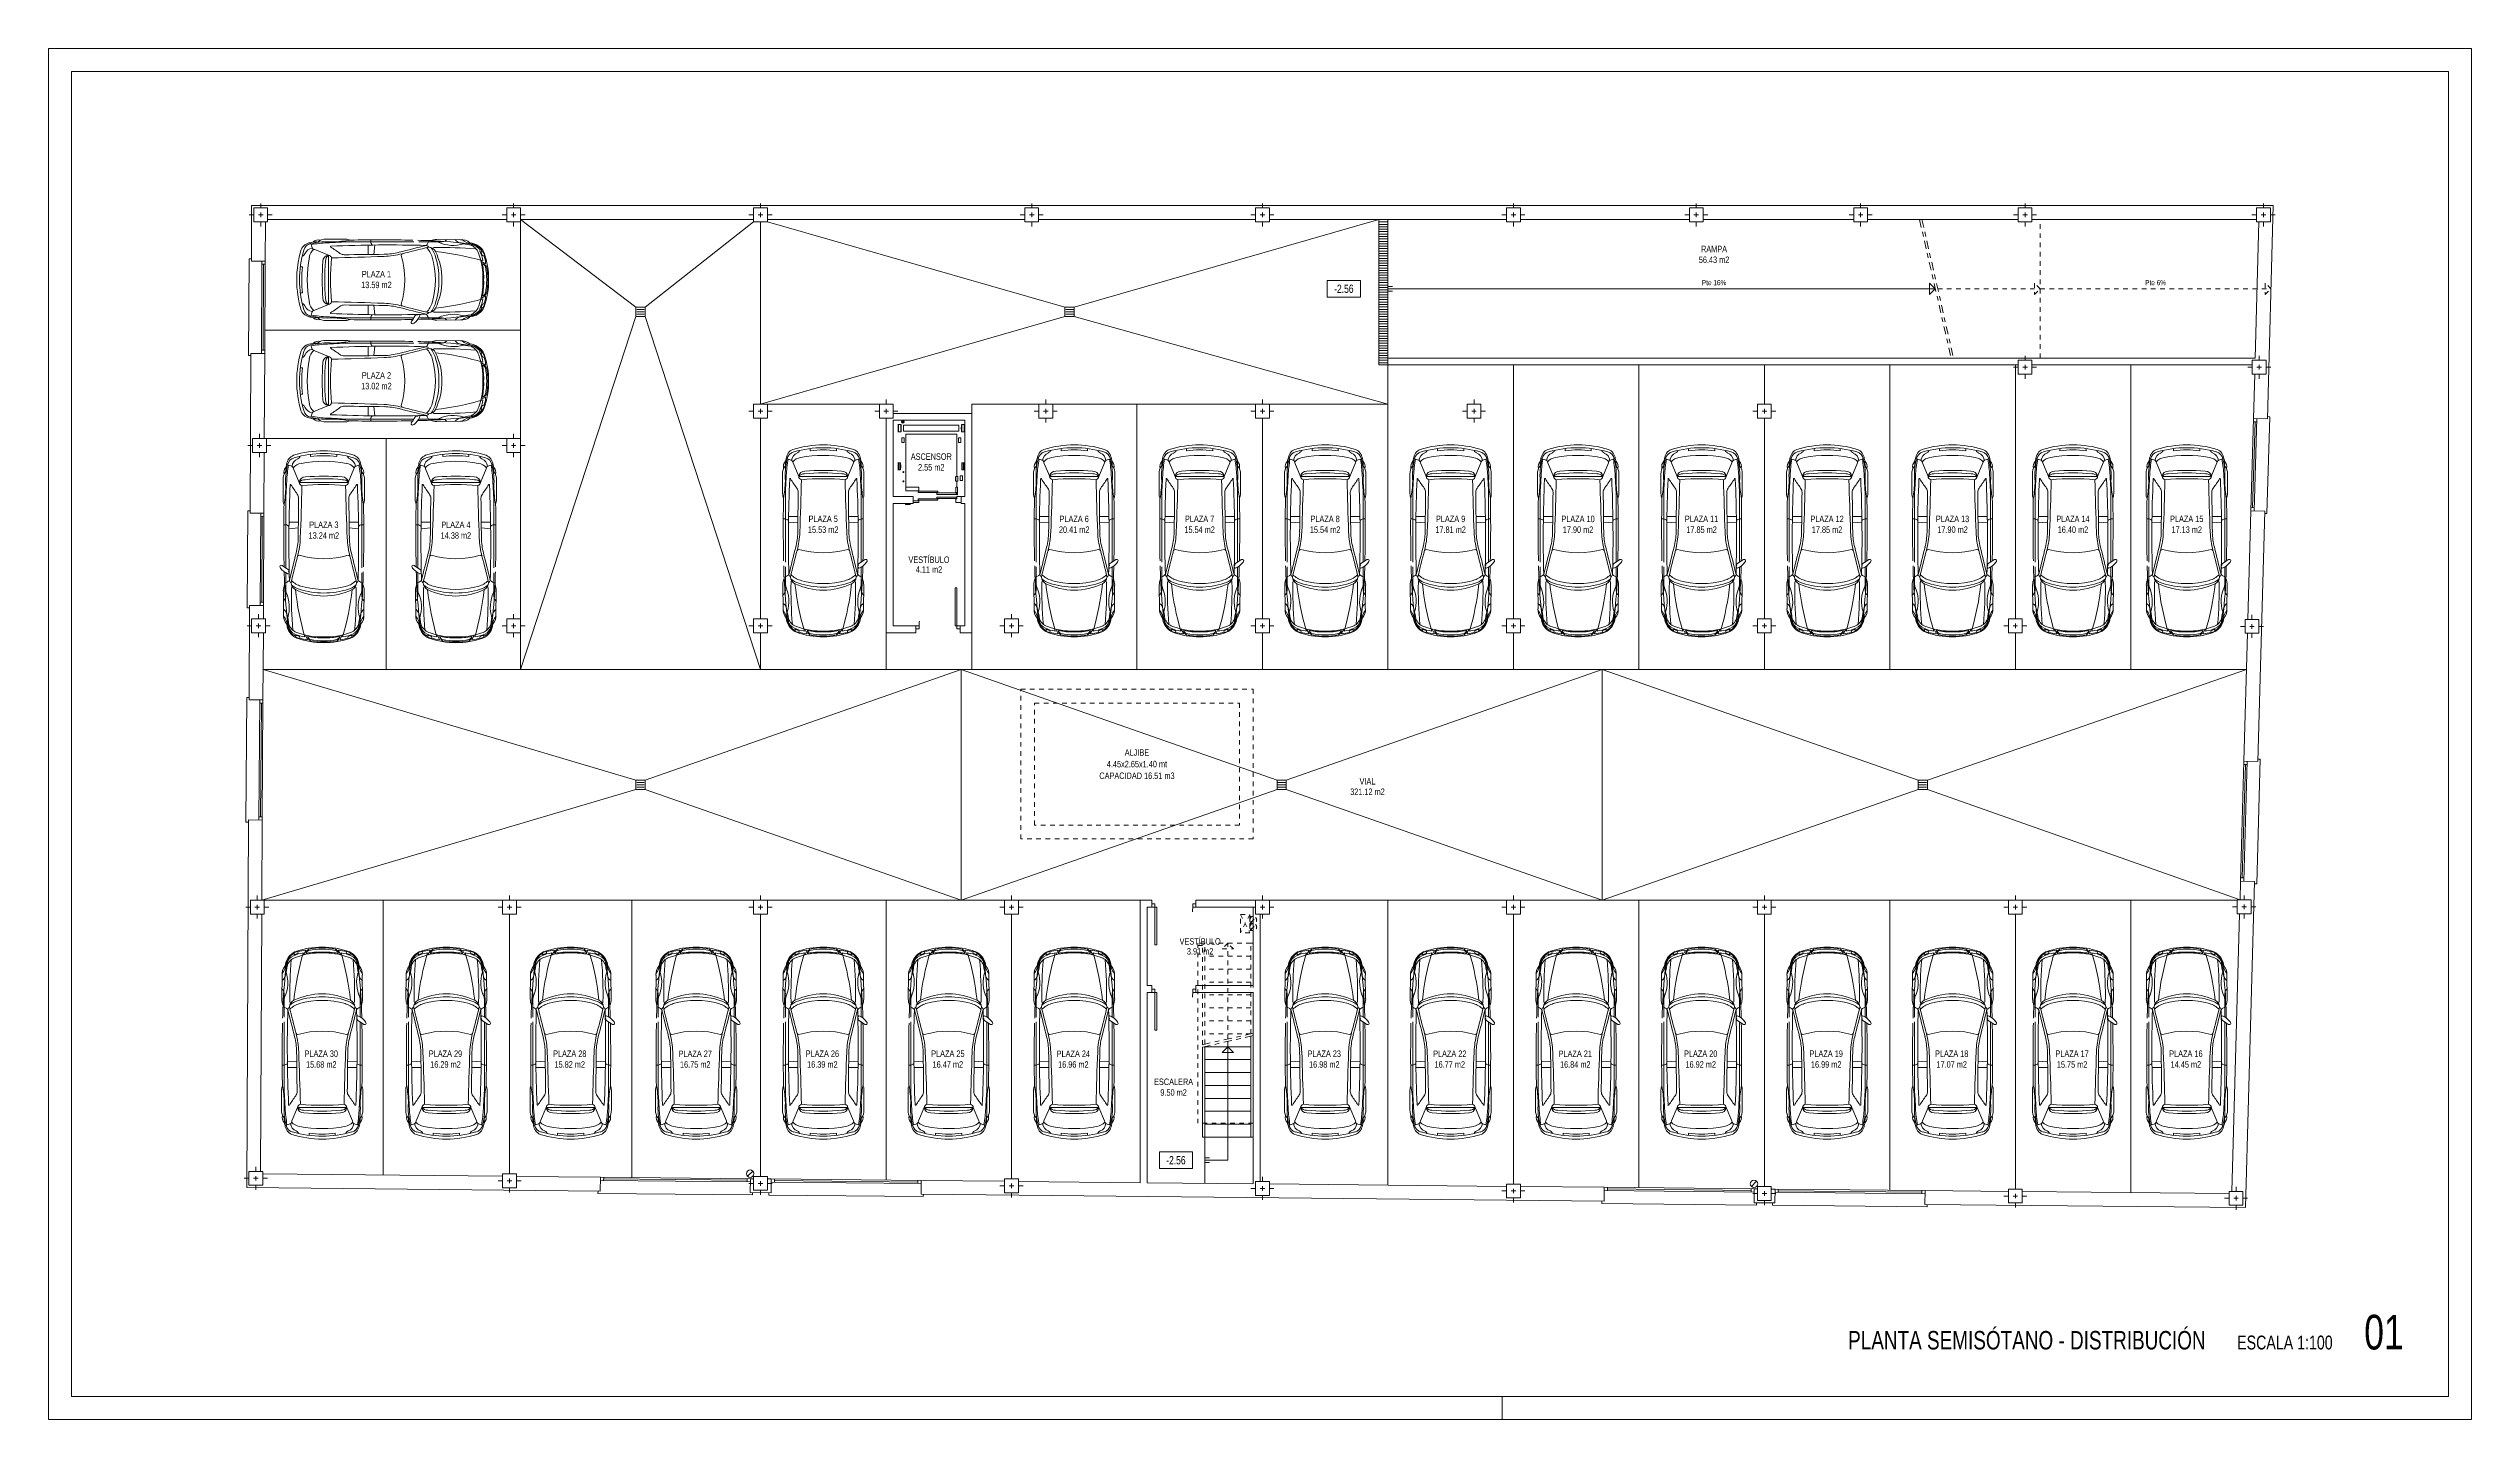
# Model space of a CAD drawing. Header units: millimetres. Extents: x 1426 to 1585, y -58 to 4.
# Drawn here: x 1426 to 1478.5, y -26 to 3.7 of the extents above; entities that cross this region are included whole.
import ezdxf
from ezdxf.enums import TextEntityAlignment as Align

# ---------------------------------------------------------------- set-up
doc = ezdxf.new("R2010")
doc.units = ezdxf.units.MM
doc.header["$LTSCALE"] = 0.35
for name, pattern in [('DASHDOT', [1, 0.5, -0.25, 0, -0.25]), ('HIDDEN', [0.375, 0.25, -0.125]), ('PUNTOS', [6.35, 0, -6.35])]:
    doc.linetypes.add(name, pattern=pattern)
for name, color, linetype, lineweight in [('ASCENSOR', 9, 'Continuous', 0), ('BAJANTES', 9, 'Continuous', 0), ('BARRIDO_PUERTA', 251, 'PUNTOS', 0), ('CARATULA', 7, 'Continuous', 0), ('CARPINTERIA', 4, 'Continuous', 0), ('ESCALERAS', 7, 'Continuous', 0), ('FORMATO', 7, 'Continuous', 0), ('GRAFISMOS', 8, 'DASHDOT', 0), ('MUEBLES', 7, 'Continuous', 0), ('MUROS', 1, 'Continuous', 0), ('OCULTO', 11, 'HIDDEN', 0), ('PARKING', 9, 'Continuous', 0), ('PENDIENTES', 250, 'Continuous', 0), ('PILARES', 7, 'Continuous', 0), ('SENTIDO_ESCALERA', 9, 'Continuous', 0), ('SUMIDEROS', 8, 'Continuous', 0), ('SUPERFICIES', 2, 'Continuous', 0), ('TEXTOS', 3, 'Continuous', 0)]:
    doc.layers.add(name, color=color, linetype=linetype, lineweight=lineweight)
doc.styles.add('SWIS721 Lt', font='swisscl.ttf')

msp = doc.modelspace()

# ---------------------------------------------------------------- texts
at = {"layer": 'CARATULA', "color": 7, "insert": (1461.361, -23.762), "char_height": 0.4, "width": 15.60134, "attachment_point": 1, "style": 'SWIS721 Lt'}
msp.add_mtext('\\pi3.5941;PLANTA SEMISÓTANO - DISTRIBUCIÓN      {\\H0.75x;\\C4;ESCALA 1:100}      {\\H1.875x;\\C3;01}', dxfattribs=at)
at = {"layer": 'SUPERFICIES', "style": 'SWIS721 Lt'}
for s, p in [('56.43 m2', (1462.05, -0.837)), ('13.59 m2', (1433.068, -1.381)), ('13.02 m2', (1433.068, -3.573)), ('2.55 m2', (1445.09, -5.333)), ('13.24 m2', (1431.929, -6.81)), ('14.38 m2', (1434.79, -6.81)), ('15.53 m2', (1442.748, -6.683)), ('20.41 m2', (1448.186, -6.683)), ('15.54 m2', (1450.904, -6.683)), ('15.54 m2', (1453.623, -6.683)), ('17.81 m2', (1456.342, -6.683)), ('17.90 m2', (1459.103, -6.683)), ('17.85 m2', (1461.779, -6.683)), ('17.85 m2', (1464.498, -6.683)), ('17.90 m2', (1467.217, -6.683)), ('16.40 m2', (1469.826, -6.683)), ('17.13 m2', (1472.291, -6.683)), ('4.11 m2', (1445.04, -7.547)), ('321.12 m2', (1454.541, -12.361)), ('3.91 m2', (1450.915, -15.817)), ('15.68 m2', (1431.873, -18.268)), ('16.29 m2', (1434.564, -18.268)), ('15.82 m2', (1437.257, -18.268)), ('16.75 m2', (1439.976, -18.268)), ('16.39 m2', (1442.73, -18.268)), ('16.47 m2', (1445.449, -18.268)), ('16.96 m2', (1448.168, -18.268)), ('16.98 m2', (1453.605, -18.268)), ('16.77 m2', (1456.324, -18.268)), ('16.84 m2', (1459.043, -18.268)), ('16.92 m2', (1461.761, -18.268)), ('16.99 m2', (1464.48, -18.268)), ('17.07 m2', (1467.199, -18.268)), ('15.75 m2', (1469.808, -18.268)), ('14.45 m2', (1472.273, -18.268)), ('9.50 m2', (1450.34, -18.876))]:
    msp.add_text(s, height=0.14, dxfattribs=at).set_placement(p, align=Align.TOP_CENTER)
at = {"layer": 'TEXTOS', "style": 'SWIS721 Lt'}
for s, height, p in [('RAMPA', 0.14, (1462.05, -0.674)), ('PLAZA 1', 0.14, (1433.068, -1.218)), ('-2.56', 0.18, (1454.029, -1.535)), ('PLAZA 2', 0.14, (1433.068, -3.411)), ('ASCENSOR', 0.14, (1445.09, -5.171)), ('PLAZA 3', 0.14, (1431.929, -6.647)), ('PLAZA 4', 0.14, (1434.79, -6.647)), ('PLAZA 5', 0.14, (1442.748, -6.52)), ('PLAZA 6', 0.14, (1448.186, -6.52)), ('PLAZA 7', 0.14, (1450.904, -6.52)), ('PLAZA 8', 0.14, (1453.623, -6.52)), ('PLAZA 9', 0.14, (1456.342, -6.52)), ('PLAZA 10', 0.14, (1459.103, -6.52)), ('PLAZA 11', 0.14, (1461.779, -6.52)), ('PLAZA 12', 0.14, (1464.498, -6.52)), ('PLAZA 13', 0.14, (1467.217, -6.52)), ('PLAZA 14', 0.14, (1469.826, -6.52)), ('PLAZA 15', 0.14, (1472.291, -6.52)), ('VESTÍBULO', 0.14, (1445.04, -7.387)), ('ALJIBE', 0.14, (1449.546, -11.581)), ('CAPACIDAD 16.51 m3', 0.14, (1449.546, -12.084)), ('4.45x2.65x1.40 mt', 0.14, (1449.546, -11.832)), ('VIAL', 0.14, (1454.541, -12.204)), ('VESTÍBULO', 0.14, (1450.915, -15.656)), ('PLAZA 30', 0.14, (1431.873, -18.105)), ('PLAZA 29', 0.14, (1434.564, -18.105)), ('PLAZA 28', 0.14, (1437.257, -18.105)), ('PLAZA 27', 0.14, (1439.976, -18.105)), ('PLAZA 26', 0.14, (1442.73, -18.105)), ('PLAZA 25', 0.14, (1445.449, -18.105)), ('PLAZA 24', 0.14, (1448.168, -18.105)), ('PLAZA 23', 0.14, (1453.605, -18.105)), ('PLAZA 22', 0.14, (1456.324, -18.105)), ('PLAZA 21', 0.14, (1459.043, -18.105)), ('PLAZA 20', 0.14, (1461.761, -18.105)), ('PLAZA 19', 0.14, (1464.48, -18.105)), ('PLAZA 18', 0.14, (1467.199, -18.105)), ('PLAZA 17', 0.14, (1469.808, -18.105)), ('PLAZA 16', 0.14, (1472.273, -18.105)), ('ESCALERA', 0.14, (1450.34, -18.714)), ('-2.56', 0.18, (1450.39, -20.413))]:
    msp.add_text(s, height=height, dxfattribs=at).set_placement(p, align=Align.MIDDLE)
at = {"layer": 'TEXTOS', "color": 7, "style": 'SWIS721 Lt'}
for s, p in [('Pte 16%', (1462.05, -1.402)), ('Pte 6%', (1471.616, -1.402))]:
    msp.add_text(s, height=0.112, dxfattribs=at).set_placement(p, align=Align.MIDDLE)

# ---------------------------------------------------------------- blocks, each defined once
blk = doc.blocks.new('SHUNT o15 OCULTO')
at = {"layer": 'OCULTO'}
blk.add_line((-0.053, -0.053), (0.053, 0.053), dxfattribs=at)
blk.add_circle((0, 0), 0.075, dxfattribs=at)
blk = doc.blocks.new('SUMIDERO')
at = {"layer": 'SUMIDEROS'}
for p, q in [((0.1, 0.1), (-0.1, 0.1)), ((-0.1, -0.1), (-0.1, 0.1)), ((0.081, 0.052), (-0.081, 0.052)), ((0.081, 0), (-0.081, 0)), ((0.1, -0.1), (0.1, 0.1)), ((-0.1, -0.1), (0.1, -0.1)), ((0.081, -0.052), (-0.081, -0.052))]:
    blk.add_line(p, q, dxfattribs=at)
blk = doc.blocks.new('A$C004A565C')
at = {"layer": 'SUMIDEROS'}
for p, q in [((3.15, 0.2), (0, 0.2)), ((0, 0.2), (0, 0)), ((0.048, 0.181), (0.048, 0.019)), ((0.1, 0.181), (0.1, 0.019)), ((0.153, 0.181), (0.153, 0.019)), ((0.205, 0.181), (0.205, 0.019)), ((0.258, 0.181), (0.258, 0.019)), ((0.311, 0.181), (0.311, 0.019)), ((0.363, 0.181), (0.363, 0.019)), ((0.416, 0.181), (0.416, 0.019)), ((0.468, 0.181), (0.468, 0.019)), ((0.521, 0.181), (0.521, 0.019)), ((0.573, 0.181), (0.573, 0.019)), ((0.626, 0.181), (0.626, 0.019)), ((0.679, 0.181), (0.679, 0.019)), ((0.731, 0.181), (0.731, 0.019)), ((0.784, 0.181), (0.784, 0.019)), ((0.836, 0.181), (0.836, 0.019)), ((0.889, 0.181), (0.889, 0.019)), ((0.942, 0.181), (0.942, 0.019)), ((0.994, 0.181), (0.994, 0.019)), ((1.047, 0.181), (1.047, 0.019)), ((1.099, 0.181), (1.099, 0.019)), ((1.152, 0.181), (1.152, 0.019)), ((1.204, 0.181), (1.204, 0.019)), ((1.257, 0.181), (1.257, 0.019)), ((1.31, 0.181), (1.31, 0.019)), ((1.362, 0.181), (1.362, 0.019)), ((1.415, 0.181), (1.415, 0.019)), ((1.467, 0.181), (1.467, 0.019)), ((1.52, 0.181), (1.52, 0.019)), ((1.573, 0.181), (1.573, 0.019)), ((1.625, 0.181), (1.625, 0.019)), ((1.678, 0.181), (1.678, 0.019)), ((1.73, 0.181), (1.73, 0.019)), ((1.783, 0.181), (1.783, 0.019)), ((1.835, 0.181), (1.835, 0.019)), ((1.888, 0.181), (1.888, 0.019)), ((1.941, 0.181), (1.941, 0.019)), ((1.993, 0.181), (1.993, 0.019)), ((2.046, 0.181), (2.046, 0.019)), ((2.098, 0.181), (2.098, 0.019)), ((2.151, 0.181), (2.151, 0.019)), ((2.204, 0.181), (2.204, 0.019)), ((2.256, 0.181), (2.256, 0.019)), ((2.309, 0.181), (2.309, 0.019)), ((2.361, 0.181), (2.361, 0.019)), ((2.414, 0.181), (2.414, 0.019)), ((2.466, 0.181), (2.466, 0.019)), ((2.519, 0.181), (2.519, 0.019)), ((2.572, 0.181), (2.572, 0.019)), ((2.624, 0.181), (2.624, 0.019)), ((2.677, 0.181), (2.677, 0.019)), ((2.729, 0.181), (2.729, 0.019)), ((2.782, 0.181), (2.782, 0.019)), ((2.835, 0.181), (2.835, 0.019)), ((2.887, 0.181), (2.887, 0.019)), ((2.94, 0.181), (2.94, 0.019)), ((2.992, 0.181), (2.992, 0.019)), ((3.045, 0.181), (3.045, 0.019)), ((3.097, 0.181), (3.097, 0.019)), ((3.15, 0), (3.15, 0.2)), ((3.15, 0), (0, 0))]:
    blk.add_line(p, q, dxfattribs=at)
blk = doc.blocks.new('PILAR 30x30')
at = {"layer": 'GRAFISMOS', "ltscale": 0.5}
for p, q in [((0.25, 0), (-0.25, 0)), ((0, 0.25), (0, -0.25))]:
    blk.add_line(p, q, dxfattribs=at)
at = {"layer": 'PILARES'}
blk.add_lwpolyline([(0.15, -0.15), (0.15, 0.15), (-0.15, 0.15), (-0.15, -0.15)], close=True, dxfattribs=at)
blk = doc.blocks.new('COCHEPLAN1')
at = {"layer": 'MUEBLES'}
for p, q in [((-1.754, 0.716), (-1.776, 0.784)), ((-1.394, 0.532), (-1.687, 0.655)), ((-1.022, 0.881), (-1.442, 0.881)), ((-1.394, -0.532), (-1.394, 0.532)), ((0.46, 0.822), (-1.063, 0.822)), ((-0.529, 0.549), (-0.529, 0.753)), ((-0.475, 0.822), (-0.476, 0.866)), ((-0.39, 0.755), (-0.406, 0.551)), ((1.034, 0.822), (0.565, 0.822)), ((0.893, 0.835), (0.818, 0.849)), ((0.991, 0.815), (0.893, 0.835)), ((0.957, 0.876), (1.469, 0.869)), ((1.92, 0.596), (1.941, 0.534)), ((1.952, 0.607), (1.93, 0.609)), ((1.948, 0.527), (1.976, 0.521)), ((1.988, 0.534), (1.96, 0.601)), ((-1.951, 0.284), (-2, 0.284)), ((1.999, 0.354), (1.912, 0.402)), ((-1.951, -0.284), (-2, -0.284)), ((-1.951, -0.284), (-2, -0.284)), ((1.999, -0.354), (1.912, -0.402)), ((1.948, -0.527), (1.976, -0.521)), ((-1.754, -0.716), (-1.776, -0.784)), ((-1.394, -0.532), (-1.687, -0.655)), ((-1.022, -0.881), (-1.442, -0.881)), ((0.46, -0.822), (-1.063, -0.822)), ((-0.529, -0.549), (-0.529, -0.753)), ((-0.475, -0.822), (-0.476, -0.866)), ((-0.39, -0.755), (-0.406, -0.551)), ((1.034, -0.822), (0.565, -0.822)), ((0.893, -0.835), (0.818, -0.849)), ((0.991, -0.815), (0.893, -0.835)), ((0.957, -0.876), (1.469, -0.869)), ((1.92, -0.596), (1.941, -0.534)), ((1.952, -0.607), (1.93, -0.609)), ((1.988, -0.534), (1.96, -0.601))]:
    blk.add_line(p, q, dxfattribs=at)
blk.add_lwpolyline([(0.405, -0.904, 0.50442), (0.427, -0.952)], format="xyb", dxfattribs=at)
for centre, major_axis, ratio, start_param, end_param in [((0.141, 0), (0, -2.229), 0.996225, 4.412458, 5.01232), ((0.237, 0), (0, -2.263), 0.996225, 4.425493, 4.999285), ((-1.756, 0.561), (0, -0.245), 0.996225, 3.248286, 4.303582), ((-1.992, 0.6), (0, -0.096), 0.996225, 0.587848, 1.188697), ((-1.738, 0.593), (0, -0.195), 0.996225, 3.337969, 4.46488), ((-1.718, 0.489), (0, -0.2), 0.996225, 3.263797, 4.330289), ((-1.513, 0.439), (0, -0.299), 0.996225, 3.871888, 4.537751), ((-1.669, 0.405), (0, -0.416), 0.996225, 2.983991, 3.418619), ((-1.415, -0.696), (0, -1.523), 0.996225, 3.061016, 3.381517), ((-1.275, -2.072), (0, -2.878), 0.996225, 3.190079, 3.314788), ((-1.681, 0.73), (0, -0.0752), 0.996225, -1.382176, -0.080197), ((-1.607, 0.695), (0, -0.17), 0.996225, 2.895381, 3.91943), ((-1.463, 0.633), (0, -0.249), 0.996225, 3.054764, 3.873197), ((-1.383, 0.402), (0, -0.13), 0.996225, 3.221491, 4.749842), ((-1.302, 0.412), (0, -0.151), 0.996225, 3.798516, 4.756897), ((-2.661, 26.595), (0, -25.823), 0.996225, 0.048486, 0.062159), ((-1.401, 0.454), (0, -0.0787), 0.996225, 1.819127, 3.055487), ((-1.338, 0.719), (0, -0.00997), 0.996225, 3.185266, 5.721851), ((-3.35, -2.493), (0, -3.784), 0.996225, 2.515822, 2.580259), ((-0.078, -27.69), (0, -28.446), 0.996225, 3.113043, 3.186091), ((-1.371, 3.447), (0, -2.626), 0.996225, 0.029641, 0.173845), ((-1.049, 0.703), (0, -0.159), 0.996225, -0.625771, 0.008154), ((-2.06, 125.111), (0, -124.571), 0.996225, 0.008154, 0.015091), ((-1.018, 0.63), (0, -0.251), 0.996225, 2.732088, 3.158663), ((-0.388, 0.824), (0, -0.0874), 0.996225, -1.552402, -0.654788), ((-0.225, 2.055), (0, -1.502), 0.996225, 0.02527, 0.244708), ((-0.273, 2.452), (0, -1.946), 0.996225, 0.044468, 0.249452), ((9.424, -35.865), (0, -37.635), 0.996225, 3.375568, 3.391873), ((0.228, 0.529), (0, -0.0429), 0.996225, 3.638679, 4.70378), ((-1.611, 0), (0, -1.878), 0.996225, 1.28529, 1.856303), ((7.518, -27.682), (0, -29.186), 0.996225, 3.375404, 3.395831), ((0.519, 0.93), (0, -0.282), 0.996225, 0.855703, 1.282372), ((0.709, 0.659), (0, -0.0888), 0.996225, 2.179305, 2.890601), ((0.395, 0.362), (0, -0.48), 0.996225, 1.850212, 2.347467), ((0.775, 0.538), (0, -0.172), 0.996225, 2.021722, 3.101655), ((0.977, 0.409), (0, -0.468), 0.996225, 3.18371, 3.489069), ((0.227, -11.992), (0, -12.854), 0.996225, 3.025994, 3.09545), ((0.458, 0.385), (0, -0.486), 0.996225, 1.87991, 2.283611), ((0.893, 0.671), (0, -0.0273), 0.996225, 3.162382, 4.296419), ((1.07, -7.874), (0, -8.575), 0.996225, 3.055062, 3.162382), ((-0.699, 0), (0, -1.709), 0.996225, 1.253901, 1.887691), ((0.301, -5.276), (0, -5.923), 0.996225, 2.857432, 3.034955), ((-0.337, 0), (0, -1.41), 0.996225, 1.121085, 2.020508), ((1.312, 1.528), (0, -0.782), 0.996225, -0.423594, 0.297256), ((1.057, 0.984), (0, -0.163), 0.996225, -0.142434, 0.827047), ((1.489, 0.957), (0, -0.159), 0.996225, -0.995852, -0.277136), ((1.857, 2.256), (0, -1.51), 0.996225, -0.277136, -0.108106), ((1.495, 0.605), (0, -0.266), 0.996225, 2.419719, 3.23963), ((1.802, 1.248), (0, -0.481), 0.996225, -0.66869, -0.205847), ((1.64, 0.43), (0, -0.375), 0.996225, 1.990042, 3.061855), ((1.695, 0.521), (0, -0.255), 0.996225, 2.139144, 3.10575), ((1.719, 0.75), (0, -0.00997), 0.996225, 3.027571, 5.729103), ((1.598, 0.493), (0, -0.275), 0.996225, 1.815783, 2.70232), ((1.697, 0.552), (0, -0.209), 0.996225, 1.926, 3.027571), ((0.542, 0.058), (0, -1.418), 0.996225, 1.53016, 1.932241), ((1.215, 0.309), (0, -0.749), 0.996225, 1.70516, 2.005587), ((1.33, 0.287), (0, -0.691), 0.996225, 2.055089, 2.139144), ((1.93, 0.599), (0, -0.00997), 0.996225, 3.055423, 5.034267), ((1.95, 0.537), (0, -0.00997), 0.996225, -1.248919, -0.225867), ((1.951, 0.598), (0, -0.00997), 0.996225, 1.959263, 3.055423), ((1.978, 0.53), (0, -0.00997), 0.996225, -0.225867, 1.959263), ((0.316, 0), (0, -1.77), 0.996225, 1.235223, 1.90637), ((0.13, 0), (0, -2.108), 0.996225, 4.577484, 4.847294), ((-1.948, 0.533), (0, -0.0161), 0.996225, -0.668064, 0.587848), ((0.813, 0), (0, -2.674), 0.996225, 4.527623, 4.897155), ((4.012, 0), (0, -5.56), 0.996225, 4.640849, 4.783929), ((2.57, 0), (0, -4.058), 0.996225, 4.612278, 4.8125), ((3.62, 0), (0, -4.985), 0.996225, 4.617377, 4.807401), ((-3.109, 78.54), (0, -78.087), 0.996225, 0.022941, 0.037568), ((-0.846, 0), (0, -1.778), 0.996225, 1.288755, 1.852837), ((0.542, -0.058), (0, -1.418), 0.996225, 1.209352, 1.611433), ((1.944, 0.245), (0, -0.102), 0.996225, 2.017939, 3.326581), ((1.889, 0.216), (0, -0.142), 0.996225, 2.110862, 2.746268), ((0.494, 0.056), (0, -1.484), 0.996225, 1.532826, 1.764395), ((0.494, -0.056), (0, -1.484), 0.996225, 1.377198, 1.608767), ((1.33, 0.287), (0, -0.691), 0.996225, 1.682971, 1.915367), ((2.004, 0.363), (0, -0.00997), 0.996225, -0.499169, 1.682971), ((0.521, 0), (0, -1.522), 0.996225, 1.379655, 1.761937), ((0.547, 0), (0, -1.522), 0.996225, 1.379655, 1.761937), ((-1.948, -0.533), (0, -0.0161), 0.996225, 2.553744, 3.809656), ((-1.992, -0.6), (0, -0.096), 0.996225, 1.952896, 2.553744), ((-1.513, -0.439), (0, -0.299), 0.996225, -1.396158, -0.730295), ((-1.383, -0.402), (0, -0.13), 0.996225, 4.674936, 6.203287), ((-1.302, -0.412), (0, -0.151), 0.996225, 4.667881, 5.626262), ((-1.401, -0.454), (0, -0.0787), 0.996225, 0.086105, 1.322465), ((-3.109, -78.54), (0, -78.087), 0.996225, 3.104025, 3.118652), ((-0.273, -2.452), (0, -1.946), 0.996225, 2.892141, 3.097125), ((0.395, -0.362), (0, -0.48), 0.996225, 0.794125, 1.291381), ((0.301, 5.276), (0, -5.923), 0.996225, 0.106638, 0.284161), ((1.215, -0.309), (0, -0.749), 0.996225, 1.136006, 1.436433), ((1.944, -0.245), (0, -0.102), 0.996225, -0.184989, 1.123654), ((1.931, -0.257), (0, -0.0861), 0.996225, 0.171876, 1.188621), ((1.978, -0.53), (0, -0.00997), 0.996225, 1.182329, 3.36746), ((1.33, -0.287), (0, -0.691), 0.996225, 1.226225, 1.458622), ((2.004, -0.363), (0, -0.00997), 0.996225, 1.458622, 3.640761), ((-1.756, -0.561), (0, -0.245), 0.996225, -1.16199, -0.106693), ((-1.738, -0.593), (0, -0.195), 0.996225, -1.323288, -0.196377), ((-1.718, -0.489), (0, -0.2), 0.996225, -1.188697, -0.122205), ((-1.669, -0.405), (0, -0.416), 0.996225, -0.277026, 0.157602), ((-1.415, 0.696), (0, -1.523), 0.996225, -0.239925, 0.080577), ((-1.275, 2.072), (0, -2.878), 0.996225, -0.173196, -0.048486), ((-1.681, -0.73), (0, -0.0752), 0.996225, 3.22179, 4.523769), ((-1.607, -0.695), (0, -0.17), 0.996225, -0.777837, 0.246212), ((-1.463, -0.633), (0, -0.249), 0.996225, -0.731605, 0.086829), ((-2.661, -26.595), (0, -25.823), 0.996225, 3.079434, 3.093107), ((-1.338, -0.719), (0, -0.00997), 0.996225, 3.702927, 6.239512), ((-3.35, 2.493), (0, -3.784), 0.996225, 0.561334, 0.625771), ((-0.078, 27.69), (0, -28.446), 0.996225, -0.044498, 0.02234), ((-1.371, -3.447), (0, -2.626), 0.996225, 2.967748, 3.111951), ((-1.049, -0.703), (0, -0.159), 0.996225, 3.133439, 3.767363), ((-2.06, -125.111), (0, -124.571), 0.996225, 3.126502, 3.133439), ((-1.018, -0.63), (0, -0.251), 0.996225, -0.01707, 0.409505), ((-0.288, 33.649), (0, -34.516), 0.996225, -0.018339, 0.021029), ((-0.388, -0.824), (0, -0.0874), 0.996225, 3.79638, 4.693995), ((-0.225, -2.055), (0, -1.502), 0.996225, 2.896884, 3.116323), ((9.424, 35.865), (0, -37.635), 0.996225, -0.25028, -0.233975), ((0.228, -0.529), (0, -0.0429), 0.996225, -1.562187, -0.497086), ((7.518, 27.682), (0, -29.186), 0.996225, -0.254238, -0.233812), ((-1.9, 0.727), (2.291, -1.649), 0.957227, 0.008438, 0.065867), ((0.429, -0.911), (-0.0514, -0.0113), 0.775889, 1.361305, 2.142485), ((-1.017, 0.436), (1.539, -1.318), 0.466894, -0.085623, 0.116411), ((0.512, -0.78), (0, -0.0223), 0.996225, 2.784477, 4.452019), ((0.53, -0.739), (0, -0.0225), 0.996225, -0.508211, 0.943505), ((-0.288, 33.649), (0, -34.516), 0.996225, 0.024138, 0.032157), ((0.564, -0.777), (0, -0.0284), 0.996225, 2.593981, 3.703795), ((-0.078, 27.69), (0, -28.446), 0.996225, 0.022904, 0.02855), ((0.561, -0.774), (0, -0.0277), 0.996225, 0.978087, 2.441722), ((0.709, -0.659), (0, -0.0888), 0.996225, 0.250992, 0.962288), ((0.519, -0.93), (0, -0.282), 0.996225, 1.859221, 2.28589), ((0.775, -0.538), (0, -0.172), 0.996225, 0.039937, 1.119871), ((0.227, 11.992), (0, -12.854), 0.996225, 0.046142, 0.115598), ((0.977, -0.409), (0, -0.468), 0.996225, -0.347476, -0.042118), ((0.458, -0.385), (0, -0.486), 0.996225, 0.857982, 1.261682), ((0.893, -0.671), (0, -0.0273), 0.996225, -1.154827, -0.020789), ((1.07, 7.874), (0, -8.575), 0.996225, -0.020789, 0.086531), ((1.312, -1.528), (0, -0.782), 0.996225, 2.844336, 3.565187), ((1.057, -0.984), (0, -0.163), 0.996225, 2.314545, 3.284026), ((1.489, -0.957), (0, -0.159), 0.996225, 3.418729, 4.137445), ((1.857, -2.256), (0, -1.51), 0.996225, 3.249699, 3.418729), ((1.495, -0.605), (0, -0.266), 0.996225, -0.098037, 0.721874), ((1.802, -1.248), (0, -0.481), 0.996225, 3.34744, 3.810282), ((1.64, -0.43), (0, -0.375), 0.996225, 0.079737, 1.15155), ((1.695, -0.521), (0, -0.255), 0.996225, 0.035843, 1.002449), ((1.719, -0.75), (0, -0.00997), 0.996225, 3.695675, 6.397207), ((1.598, -0.493), (0, -0.275), 0.996225, 0.439272, 1.32581), ((1.697, -0.552), (0, -0.209), 0.996225, 0.114022, 1.215592), ((1.33, -0.287), (0, -0.691), 0.996225, 1.002449, 1.086504), ((1.93, -0.599), (0, -0.00997), 0.996225, 4.390511, 6.369355), ((1.95, -0.537), (0, -0.00997), 0.996225, 3.36746, 4.390511), ((1.951, -0.598), (0, -0.00997), 0.996225, 0.086169, 1.182329)]:
    blk.add_ellipse(centre, major_axis=major_axis, ratio=ratio, start_param=start_param, end_param=end_param, dxfattribs=at)
at = {"layer": 'MUEBLES', "extrusion": (0, 0, -1)}
for start_param, end_param in [(-0.018339, 0.021029), (0.024138, 0.032157)]:
    blk.add_ellipse((-0.288, -33.649), major_axis=(0, 34.516), ratio=0.996225, start_param=start_param, end_param=end_param, dxfattribs=at)
blk = doc.blocks.new('A$C7E8917FC')
at = {"layer": 'ASCENSOR'}
for p, q in [((0, 1.731), (0.07, 1.731)), ((0.07, 1.578), (0, 1.578)), ((0.005, 1.731), (0.005, 1.578)), ((0.015, 1.731), (0.015, 1.578)), ((0.065, 1.731), (0.065, 1.578)), ((0.07, 1.731), (0.07, 1.578)), ((0.075, 1.635), (0.075, 1.675)), ((0.125, 1.718), (1.325, 1.718)), ((0.125, 1.593), (0.125, 1.718)), ((1.325, 1.593), (0.125, 1.593)), ((1.323, 1.816), (1.366, 1.773)), ((1.323, 1.773), (1.366, 1.816)), ((1.325, 1.718), (1.325, 1.593)), ((1.375, 1.635), (1.375, 1.675)), ((1.38, 1.731), (1.38, 1.578)), ((1.45, 1.731), (1.38, 1.731)), ((1.38, 1.578), (1.45, 1.578)), ((1.385, 1.731), (1.385, 1.578)), ((1.435, 1.731), (1.435, 1.578)), ((1.445, 1.731), (1.445, 1.578)), ((0.085, 1.343), (0.085, 1.443)), ((0.085, 1.443), (0.135, 1.443)), ((0.135, 1.343), (0.085, 1.343)), ((0.135, 1.443), (0.135, 1.343)), ((0.175, 1.525), (1.275, 1.525)), ((0.175, 0.608), (0.175, 1.525)), ((1.275, 1.525), (1.275, 0.3)), ((1.315, 1.443), (1.365, 1.443)), ((1.315, 1.343), (1.315, 1.443)), ((1.365, 1.343), (1.315, 1.343)), ((1.365, 1.443), (1.365, 1.343)), ((0.061, 0.902), (0, 0.902)), ((0.061, 0.749), (0, 0.749)), ((0.005, 0.902), (0.005, 0.749)), ((0.026, 0.902), (0.026, 0.749)), ((0.046, 0.52), (0.046, 0.62)), ((0.046, 0.62), (0.096, 0.62)), ((0.056, 0.749), (0.056, 0.902)), ((0.061, 0.902), (0.061, 0.749)), ((0.066, 0.858), (0.066, 0.793)), ((0.096, 0.62), (0.096, 0.52)), ((0.152, 0.608), (0.152, 0.508)), ((0.152, 0.608), (0.195, 0.608)), ((0.195, 0.608), (0.195, 0.508)), ((0.2, 0.608), (0.2, 0.508)), ((1.384, 0.858), (1.384, 0.793)), ((1.389, 0.902), (1.389, 0.749)), ((1.389, 0.902), (1.45, 0.902)), ((1.389, 0.749), (1.45, 0.749)), ((1.394, 0.749), (1.394, 0.902)), ((1.424, 0.902), (1.424, 0.749)), ((1.445, 0.902), (1.445, 0.749)), ((0.096, 0.52), (0.046, 0.52)), ((0.075, 0.175), (0.175, 0.175)), ((0.195, 0.042), (0.075, 0.042)), ((0.152, 0.508), (0.195, 0.508)), ((0.155, 0.375), (0.155, 0.21)), ((0.195, 0.375), (0.155, 0.375)), ((0.155, 0.21), (0.175, 0.21)), ((0.175, 0.375), (0.175, 0.508)), ((0.175, 0.262), (0.195, 0.262)), ((0.175, 0.21), (0.175, 0.262)), ((0.175, 0.175), (0.175, 0.123)), ((0.175, 0.123), (0.195, 0.123)), ((0.195, 0.262), (0.195, 0.375)), ((0.195, 0.123), (0.195, 0.042)), ((0.995, 0.375), (1.275, 0.375)), ((0.995, 0.3), (0.995, 0.375)), ((1.275, 0.3), (0.995, 0.3)), ((0.995, 0.082), (1.115, 0.082)), ((0.995, 0.042), (0.995, 0.082)), ((1.115, 0.042), (0.995, 0.042)), ((1.185, 0.005), (1.185, 0.025)), ((1.285, 0.005), (1.185, 0.005)), ((1.285, 0), (1.185, 0)), ((1.285, 0.025), (1.285, 0.005))]:
    blk.add_line(p, q, dxfattribs=at)
for points in [[(0.184, 0.251), (0.606, 0.251), (0.606, 0.221), (0.184, 0.221)], [(0.184, 0.164), (0.606, 0.164), (0.606, 0.134), (0.184, 0.134)], [(0.584, 0.292), (1.006, 0.292), (1.006, 0.262), (0.584, 0.262)], [(0.584, 0.123), (1.006, 0.123), (1.006, 0.093), (0.584, 0.093)]]:
    blk.add_lwpolyline(points, close=True, dxfattribs=at)
for centre, radius in [((1.344, 1.795), 0.03), ((1.33, 0.703), 0.0105), ((1.33, 0.503), 0.0108)]:
    blk.add_circle(centre, radius, dxfattribs=at)
blk = doc.blocks.new('C P082')
at = {"layer": 'BARRIDO_PUERTA'}
blk.add_arc((0.07, 0), 0.82, 0, 87.204, dxfattribs=at)
at = {"layer": 'CARPINTERIA'}
for p, q in [((0.07, 0.819), (0.11, 0.819)), ((0.07, 0), (0.07, 0.819)), ((0.11, 0.819), (0.11, 0)), ((0, 0), (0.07, 0)), ((0.11, 0), (0.07, 0)), ((0.07, 0), (0.07, -0.07)), ((0.89, 0), (0.89, -0.07)), ((0.96, 0), (0.89, 0)), ((0.07, -0.07), (0, -0.07)), ((0.89, -0.07), (0.96, -0.07))]:
    blk.add_line(p, q, dxfattribs=at)
blk = doc.blocks.new('A$C1FE058DA')
at = {"layer": 'CARPINTERIA'}
for p, q in [((2.7, 0.35), (0, 0.35)), ((0, 0.35), (0, 0.3)), ((2.65, 0.07), (0.05, 0.07)), ((2.65, 0), (0.05, 0)), ((0.12, 0), (0.12, 0.07)), ((2.58, 0.035), (0.12, 0.035)), ((2.58, 0), (2.58, 0.07)), ((2.7, 0.3), (2.7, 0.35))]:
    blk.add_line(p, q, dxfattribs=at)
blk = doc.blocks.new('A$C262F5313')
at = {"layer": 'CARPINTERIA'}
for p, q in [((2.1, 0.35), (0, 0.35)), ((0, 0.35), (0, 0.3)), ((2.05, 0.07), (0.05, 0.07)), ((2.05, 0), (0.05, 0)), ((0.12, 0), (0.12, 0.07)), ((1.98, 0.035), (0.12, 0.035)), ((1.98, 0), (1.98, 0.07)), ((2.1, 0.3), (2.1, 0.35))]:
    blk.add_line(p, q, dxfattribs=at)
blk = doc.blocks.new('A$C2CD919A1')
at = {"layer": 'CARPINTERIA'}
for p, q in [((3.35, 0.35), (0, 0.35)), ((0, 0.35), (0, 0.3)), ((3.3, 0.07), (0.05, 0.07)), ((3.3, 0), (0.05, 0)), ((0.12, 0), (0.12, 0.07)), ((3.23, 0.035), (0.12, 0.035)), ((3.23, 0), (3.23, 0.07)), ((3.35, 0.3), (3.35, 0.35))]:
    blk.add_line(p, q, dxfattribs=at)
blk = doc.blocks.new('bajante')
at = {"layer": 'BAJANTES'}
blk.add_line((-0.039, -0.039), (0.039, 0.039), dxfattribs=at)
blk.add_circle((0, 0), 0.055, dxfattribs=at)

# ---------------------------------------------------------------- linework, layer by layer
at = {"layer": 'ESCALERAS'}
for p, q in [((1454.984, -3.035), (1454.984, -0.035)), ((1452.015, -19.913), (1452.015, -17.725)), ((1450.965, -19.913), (1450.965, -17.964)), ((1451.015, -20.913), (1451.015, -17.953)), ((1452.015, -17.953), (1451.015, -17.953)), ((1452.015, -18.233), (1451.015, -18.233)), ((1452.015, -18.513), (1451.015, -18.513)), ((1452.015, -18.793), (1451.015, -18.793)), ((1452.015, -19.073), (1451.015, -19.073)), ((1452.015, -19.353), (1451.015, -19.353)), ((1452.065, -19.913), (1450.965, -19.913)), ((1452.015, -19.633), (1451.015, -19.633))]:
    msp.add_line(p, q, dxfattribs=at)
at = {"layer": 'FORMATO'}
msp.add_line((1457.462, -26.03), (1457.462, -25.53), dxfattribs=at)
msp.add_lwpolyline([(1478.462, 3.67), (1478.462, -26.03), (1425.962, -26.03), (1425.962, 3.67)], close=True, dxfattribs=at)
at = {"layer": 'FORMATO', "color": 1}
msp.add_lwpolyline([(1477.962, 3.17), (1477.962, -25.53), (1426.462, -25.53), (1426.462, 3.17)], close=True, dxfattribs=at)
at = {"layer": 'GRAFISMOS'}
for p, q in [((1466.502, -0.035), (1467.187, -3.035)), ((1466.554, -0.035), (1467.238, -3.035)), ((1450.965, -17.912), (1452.065, -17.661)), ((1450.965, -17.964), (1452.065, -17.713))]:
    msp.add_line(p, q, dxfattribs=at)
at = {"layer": 'MUROS'}
for p, q in [((1430.358, -0.934), (1430.364, 0.265)), ((1430.364, 0.265), (1474.167, 0.265)), ((1474.167, 0.265), (1474.038, -4.356)), ((1430.658, -0.935), (1430.662, -0.085)), ((1430.662, -0.085), (1430.711, -0.085)), ((1430.711, -0.035), (1435.891, -0.035)), ((1430.711, -0.085), (1430.711, -0.035)), ((1435.891, -0.085), (1435.891, -0.035)), ((1436.191, -0.085), (1435.891, -0.085)), ((1436.191, -0.035), (1436.191, -0.085)), ((1441.24, -0.035), (1441.24, -0.085)), ((1441.24, -0.085), (1441.54, -0.085)), ((1441.54, -0.085), (1441.54, -0.035)), ((1447.116, -0.035), (1447.116, -0.085)), ((1447.116, -0.085), (1447.416, -0.085)), ((1447.416, -0.085), (1447.416, -0.035)), ((1452.115, -0.035), (1452.115, -0.085)), ((1452.115, -0.085), (1452.415, -0.085)), ((1452.415, -0.085), (1452.415, -0.035)), ((1457.553, -0.035), (1457.553, -0.085)), ((1457.553, -0.085), (1457.853, -0.085)), ((1457.853, -0.085), (1457.853, -0.035)), ((1461.515, -0.035), (1461.515, -0.085)), ((1461.515, -0.085), (1461.815, -0.085)), ((1461.815, -0.085), (1461.815, -0.035)), ((1465.076, -0.035), (1465.076, -0.085)), ((1465.076, -0.085), (1465.376, -0.085)), ((1465.376, -0.085), (1465.376, -0.035)), ((1468.638, -0.035), (1468.638, -0.085)), ((1468.638, -0.085), (1468.938, -0.085)), ((1468.938, -0.085), (1468.938, -0.035)), ((1430.658, -0.935), (1430.358, -0.934)), ((1430.331, -6.394), (1430.348, -2.934)), ((1430.348, -2.934), (1430.648, -2.935)), ((1430.639, -4.78), (1430.648, -2.935)), ((1468.638, -3.185), (1468.638, -3.385)), ((1468.638, -3.385), (1468.938, -3.385)), ((1468.938, -3.385), (1468.938, -3.185)), ((1443.965, -4.035), (1444.265, -4.035)), ((1473.738, -4.347), (1474.038, -4.356)), ((1430.639, -4.78), (1430.683, -4.78)), ((1430.683, -4.78), (1430.683, -5.08)), ((1444.265, -6.035), (1444.7, -6.035)), ((1444.7, -6.035), (1444.7, -6.128)), ((1444.7, -6.128), (1444.7, -6.185)), ((1444.7, -6.128), (1444.7, -6.128)), ((1445.74, -6.185), (1445.74, -6.185)), ((1430.331, -6.394), (1430.631, -6.395)), ((1473.682, -6.347), (1473.616, -8.699)), ((1473.682, -6.347), (1473.982, -6.355)), ((1473.982, -6.355), (1473.831, -11.777)), ((1430.619, -8.685), (1430.664, -8.685)), ((1430.664, -8.685), (1430.664, -8.985)), ((1444.755, -8.985), (1444.755, -8.835)), ((1445.715, -8.985), (1445.715, -8.835)), ((1473.555, -8.699), (1473.555, -8.999)), ((1473.616, -8.699), (1473.555, -8.699)), ((1430.664, -8.985), (1430.618, -8.985)), ((1473.608, -8.999), (1473.531, -11.768)), ((1473.555, -8.999), (1473.608, -8.999)), ((1430.31, -10.441), (1430.61, -10.443)), ((1473.831, -11.777), (1473.531, -11.768)), ((1430.297, -13.041), (1430.592, -13.043)), ((1430.584, -14.78), (1430.592, -13.043)), ((1473.458, -14.367), (1473.758, -14.375)), ((1473.758, -14.375), (1473.561, -21.44)), ((1430.559, -20.655), (1430.583, -15.08)), ((1430.636, -15.08), (1430.583, -15.08)), ((1430.584, -14.78), (1430.636, -14.78)), ((1430.636, -14.78), (1430.636, -15.08)), ((1449.865, -14.78), (1449.615, -14.78)), ((1449.865, -14.93), (1449.765, -14.93)), ((1452.415, -14.78), (1450.825, -14.78)), ((1452.065, -14.93), (1450.825, -14.93)), ((1452.065, -16.63), (1452.065, -14.93)), ((1452.215, -20.874), (1452.215, -15.08)), ((1452.415, -15.08), (1452.215, -15.08)), ((1452.415, -14.78), (1452.415, -15.08)), ((1473.447, -14.775), (1473.385, -14.775)), ((1473.385, -14.775), (1473.385, -15.075)), ((1473.385, -15.075), (1473.438, -15.075)), ((1449.865, -16.63), (1449.765, -16.63)), ((1449.865, -16.78), (1449.765, -16.78)), ((1452.065, -16.78), (1450.825, -16.78)), ((1452.065, -20.923), (1452.065, -16.78)), ((1430.559, -20.655), (1430.605, -20.655)), ((1430.605, -20.655), (1430.605, -20.707)), ((1435.803, -20.759), (1430.605, -20.707)), ((1435.803, -20.759), (1435.803, -20.709)), ((1435.803, -20.709), (1436.103, -20.709)), ((1436.103, -20.709), (1436.103, -20.762)), ((1437.919, -21.081), (1437.922, -20.781)), ((1441.24, -20.814), (1441.24, -20.764)), ((1441.24, -20.764), (1441.54, -20.764)), ((1441.54, -20.764), (1441.54, -20.817)), ((1444.868, -21.151), (1444.871, -20.851)), ((1446.678, -20.869), (1446.678, -20.819)), ((1446.678, -20.819), (1446.978, -20.819)), ((1446.978, -20.819), (1446.978, -20.872)), ((1452.215, -20.874), (1452.415, -20.874)), ((1452.415, -20.874), (1452.415, -20.927)), ((1457.553, -20.979), (1457.553, -20.929)), ((1457.553, -20.929), (1457.853, -20.929)), ((1457.853, -20.929), (1457.853, -20.982)), ((1462.99, -21.033), (1462.99, -20.984)), ((1462.99, -20.984), (1463.29, -20.984)), ((1463.29, -20.984), (1463.29, -21.037)), ((1459.669, -21.3), (1459.672, -21)), ((1466.618, -21.37), (1466.621, -21.07)), ((1468.428, -21.088), (1468.428, -21.038)), ((1468.428, -21.038), (1468.728, -21.038)), ((1468.728, -21.038), (1468.728, -21.091)), ((1473.209, -21.137), (1473.209, -21.087)), ((1473.212, -21.087), (1473.271, -21.087))]:
    msp.add_line(p, q, dxfattribs=at)
at = {"layer": 'MUROS', "lineweight": 0}
for p, q in [((1447.416, -0.035), (1452.115, -0.035)), ((1452.415, -0.035), (1457.553, -0.035)), ((1457.853, -0.035), (1461.515, -0.035)), ((1461.815, -0.035), (1465.076, -0.035)), ((1465.376, -0.035), (1468.638, -0.035)), ((1468.938, -0.035), (1473.804, -0.035)), ((1473.804, -0.035), (1473.804, -0.085)), ((1473.804, -0.085), (1473.857, -0.085)), ((1454.984, -3.035), (1473.774, -3.035)), ((1454.984, -3.185), (1454.984, -3.035)), ((1454.984, -3.185), (1468.638, -3.185)), ((1468.938, -3.185), (1473.712, -3.185)), ((1473.712, -3.185), (1473.712, -3.385)), ((1473.712, -3.385), (1473.765, -3.385)), ((1443.965, -4.035), (1443.965, -4.035)), ((1443.965, -4.035), (1443.965, -4.335)), ((1444.265, -4.035), (1444.265, -4.236)), ((1443.965, -4.335), (1444.115, -4.335)), ((1444.115, -4.335), (1444.115, -8.985)), ((1445.965, -4.235), (1444.265, -4.236)), ((1444.265, -4.385), (1444.265, -6.035)), ((1445.815, -4.385), (1444.265, -4.385)), ((1445.815, -4.385), (1445.815, -6.035)), ((1445.965, -4.235), (1445.965, -8.985)), ((1444.265, -6.185), (1444.265, -8.835)), ((1444.7, -6.185), (1444.265, -6.185)), ((1444.315, -6.035), (1444.7, -6.035)), ((1444.315, -6.035), (1444.7, -6.035)), ((1445.74, -6.035), (1445.815, -6.035)), ((1445.74, -6.185), (1445.815, -6.185)), ((1445.815, -6.185), (1445.815, -8.835)), ((1444.755, -8.835), (1444.265, -8.835)), ((1445.715, -8.835), (1445.815, -8.835)), ((1444.755, -8.985), (1444.115, -8.985)), ((1445.965, -8.985), (1445.715, -8.985)), ((1449.615, -14.78), (1449.615, -20.899)), ((1449.765, -14.93), (1449.765, -16.63)), ((1449.865, -14.78), (1449.865, -14.93)), ((1450.825, -14.78), (1450.825, -14.93)), ((1449.765, -16.78), (1449.765, -20.9)), ((1449.865, -16.63), (1449.865, -16.78)), ((1452.065, -16.63), (1450.825, -16.63)), ((1450.825, -16.63), (1450.825, -16.78))]:
    msp.add_line(p, q, dxfattribs=at)
at = {"layer": 'MUROS'}
for points in [[(1436.191, -0.035), (1441.24, -0.035)], [(1441.54, -0.035), (1447.116, -0.035)], [(1473.857, -0.085), (1473.774, -3.035)], [(1473.765, -3.385), (1473.738, -4.347)], [(1430.631, -6.395), (1430.637, -5.08), (1430.683, -5.08)], [(1445.74, -6.185), (1445.74, -6.035)], [(1430.31, -10.441), (1430.321, -8.394)], [(1430.619, -8.685), (1430.621, -8.395), (1430.321, -8.394)], [(1430.61, -10.443), (1430.618, -8.985)], [(1430.257, -21.003), (1430.257, -21.003), (1430.297, -13.041)], [(1473.458, -14.367), (1473.447, -14.775)], [(1473.438, -15.075), (1473.271, -21.087)], [(1437.922, -20.781), (1436.103, -20.762)], [(1441.24, -20.814), (1441.172, -20.813), (1441.169, -21.113)], [(1441.618, -21.118), (1441.621, -20.818), (1441.54, -20.817)], [(1446.678, -20.869), (1444.871, -20.851)], [(1449.615, -20.899), (1446.978, -20.872)], [(1452.065, -20.923), (1449.765, -20.9)], [(1457.553, -20.979), (1452.415, -20.927)], [(1459.672, -21), (1457.853, -20.982)], [(1437.919, -21.081), (1430.257, -21.003)], [(1441.618, -21.118), (1441.169, -21.113)], [(1459.669, -21.3), (1444.868, -21.151)], [(1463.29, -21.037), (1463.371, -21.037), (1463.368, -21.337), (1462.919, -21.333), (1462.922, -21.033), (1462.99, -21.033)], [(1473.561, -21.44), (1466.618, -21.37)], [(1468.428, -21.088), (1466.621, -21.07)], [(1473.209, -21.137), (1468.728, -21.091)]]:
    msp.add_lwpolyline(points, dxfattribs=at)
for points in [[(1441.24, -4.035), (1441.54, -4.035), (1441.54, -4.335), (1441.24, -4.335)], [(1447.42, -4.035), (1447.72, -4.035), (1447.72, -4.335), (1447.42, -4.335)], [(1452.115, -4.035), (1452.415, -4.035), (1452.415, -4.335), (1452.115, -4.335)], [(1456.699, -4.035), (1456.999, -4.035), (1456.999, -4.335), (1456.699, -4.335)], [(1462.99, -4.035), (1463.29, -4.035), (1463.29, -4.335), (1462.99, -4.335)], [(1435.891, -4.78), (1436.191, -4.78), (1436.191, -5.08), (1435.891, -5.08)], [(1435.891, -8.685), (1436.191, -8.685), (1436.191, -8.985), (1435.891, -8.985)], [(1441.24, -8.685), (1441.54, -8.685), (1441.54, -8.985), (1441.24, -8.985)], [(1446.678, -8.685), (1446.978, -8.685), (1446.978, -8.985), (1446.678, -8.985)], [(1452.115, -8.685), (1452.415, -8.685), (1452.415, -8.985), (1452.115, -8.985)], [(1457.553, -8.685), (1457.853, -8.685), (1457.853, -8.985), (1457.553, -8.985)], [(1462.99, -8.685), (1463.29, -8.685), (1463.29, -8.985), (1462.99, -8.985)], [(1468.428, -8.685), (1468.728, -8.685), (1468.728, -8.985), (1468.428, -8.985)], [(1435.803, -14.78), (1436.103, -14.78), (1436.103, -15.08), (1435.803, -15.08)], [(1441.24, -14.78), (1441.54, -14.78), (1441.54, -15.08), (1441.24, -15.08)], [(1446.678, -14.78), (1446.978, -14.78), (1446.978, -15.08), (1446.678, -15.08)], [(1457.553, -14.78), (1457.853, -14.78), (1457.853, -15.08), (1457.553, -15.08)], [(1462.99, -14.78), (1463.29, -14.78), (1463.29, -15.08), (1462.99, -15.08)], [(1468.428, -14.78), (1468.728, -14.78), (1468.728, -15.08), (1468.428, -15.08)]]:
    msp.add_lwpolyline(points, close=True, dxfattribs=at)
at = {"layer": 'OCULTO'}
for p, q in [((1469.116, -3.035), (1469.116, -0.035)), ((1466.896, -1.535), (1469.116, -1.535)), ((1468.993, -1.412), (1468.993, -1.659)), ((1469.116, -1.535), (1468.993, -1.412)), ((1468.993, -1.659), (1469.116, -1.535)), ((1469.116, -1.535), (1474.116, -1.535)), ((1473.993, -1.412), (1473.993, -1.659)), ((1474.116, -1.535), (1473.993, -1.412)), ((1473.993, -1.659), (1474.116, -1.535)), ((1451.99, -15.088), (1451.791, -15.486)), ((1451.791, -15.088), (1451.99, -15.486)), ((1452.065, -15.135), (1451.99, -15.135)), ((1450.865, -15.713), (1450.865, -19.61)), ((1451.015, -15.713), (1450.865, -15.713)), ((1451.015, -17.901), (1451.015, -15.713)), ((1452.015, -15.713), (1451.015, -15.713)), ((1451.515, -15.713), (1451.392, -15.836)), ((1451.515, -17.787), (1451.515, -15.713)), ((1451.639, -15.836), (1451.515, -15.713)), ((1452.065, -15.285), (1451.99, -15.285)), ((1452.065, -15.29), (1451.99, -15.29)), ((1452.065, -15.44), (1451.99, -15.44)), ((1452.065, -15.713), (1452.015, -15.713)), ((1452.015, -17.673), (1452.015, -15.713)), ((1452.065, -17.673), (1452.065, -15.713)), ((1450.965, -15.763), (1450.865, -15.763)), ((1450.965, -17.912), (1450.965, -15.763)), ((1452.015, -15.993), (1451.015, -15.993)), ((1452.015, -16.273), (1451.015, -16.273)), ((1451.392, -15.836), (1451.639, -15.836)), ((1452.015, -16.553), (1451.015, -16.553)), ((1452.015, -16.833), (1451.015, -16.833)), ((1452.015, -17.113), (1451.015, -17.113)), ((1452.015, -17.393), (1451.015, -17.393)), ((1452.015, -17.673), (1451.015, -17.673)), ((1452.065, -19.61), (1450.865, -19.61))]:
    msp.add_line(p, q, dxfattribs=at)
for points in [[(1447.028, -10.21), (1452.065, -10.21), (1452.065, -13.454), (1447.028, -13.454)], [(1447.328, -10.51), (1451.765, -10.51), (1451.765, -13.154), (1447.328, -13.154)], [(1451.791, -15.486), (1451.791, -15.088), (1451.99, -15.088), (1451.99, -15.486)]]:
    msp.add_lwpolyline(points, close=True, dxfattribs=at)
at = {"layer": 'PARKING'}
for p, q in [((1436.191, -0.085), (1436.191, -4.78)), ((1436.191, -2.433), (1430.651, -2.433)), ((1454.984, -9.785), (1454.984, -3.185)), ((1457.703, -3.185), (1457.703, -8.685)), ((1460.422, -3.185), (1460.422, -9.785)), ((1463.14, -3.185), (1463.14, -4.035)), ((1465.859, -3.185), (1465.859, -9.785)), ((1468.578, -3.185), (1468.578, -8.685)), ((1447.42, -4.035), (1445.965, -4.035)), ((1445.965, -4.235), (1445.965, -4.035)), ((1452.115, -4.035), (1447.72, -4.035)), ((1452.415, -4.035), (1454.988, -4.035)), ((1441.39, -8.685), (1441.39, -4.335)), ((1452.265, -4.335), (1452.265, -8.685)), ((1463.14, -4.335), (1463.14, -8.685)), ((1430.683, -4.78), (1435.891, -4.78)), ((1433.279, -4.78), (1433.279, -9.785)), ((1436.191, -5.08), (1436.191, -9.785)), ((1441.39, -9.785), (1441.39, -8.985)), ((1444.115, -8.985), (1444.115, -9.785)), ((1445.965, -8.985), (1445.965, -9.785)), ((1452.265, -9.785), (1452.265, -8.985)), ((1457.703, -9.785), (1457.703, -8.985)), ((1463.14, -8.985), (1463.14, -9.785)), ((1468.578, -8.985), (1468.578, -9.785)), ((1430.614, -9.785), (1436.191, -9.785)), ((1441.39, -9.785), (1444.115, -9.785)), ((1445.965, -9.785), (1473.586, -9.785)), ((1430.636, -14.78), (1435.803, -14.78)), ((1433.215, -14.78), (1433.215, -20.733)), ((1435.953, -15.08), (1435.953, -20.709)), ((1436.103, -14.78), (1441.24, -14.78)), ((1441.54, -14.78), (1446.678, -14.78)), ((1446.978, -14.78), (1449.615, -14.78)), ((1452.415, -14.78), (1457.553, -14.78)), ((1454.984, -20.953), (1454.984, -14.78)), ((1457.703, -20.929), (1457.703, -15.08)), ((1457.853, -14.78), (1462.99, -14.78)), ((1460.422, -21.008), (1460.422, -14.78)), ((1463.14, -20.984), (1463.14, -15.08)), ((1463.29, -14.78), (1468.428, -14.78)), ((1465.859, -21.062), (1465.859, -14.78)), ((1468.578, -21.038), (1468.578, -15.08)), ((1468.728, -14.78), (1473.385, -14.78))]:
    msp.add_line(p, q, dxfattribs=at)
at = {"layer": 'PARKING', "lineweight": 0}
for p, q in [((1471.078, -3.185), (1471.078, -9.785)), ((1443.965, -4.035), (1441.54, -4.035)), ((1449.547, -9.785), (1449.547, -4.035)), ((1438.601, -14.78), (1438.601, -20.787)), ((1441.39, -15.08), (1441.39, -20.764)), ((1444.109, -14.78), (1444.109, -20.843)), ((1446.828, -15.08), (1446.828, -20.819)), ((1471.078, -21.115), (1471.078, -14.78))]:
    msp.add_line(p, q, dxfattribs=at)
at = {"layer": 'PENDIENTES'}
for p, q in [((1436.191, -0.035), (1438.691, -1.935)), ((1438.891, -1.935), (1441.24, -0.085)), ((1441.39, -0.085), (1441.39, -4.035)), ((1441.54, -0.085), (1447.987, -1.935)), ((1448.187, -1.935), (1454.784, -0.035)), ((1436.191, -9.785), (1438.691, -2.135)), ((1438.891, -2.135), (1441.39, -9.785)), ((1441.39, -4.035), (1447.987, -2.135)), ((1448.187, -2.135), (1454.984, -4.035)), ((1430.614, -9.785), (1438.691, -12.183)), ((1436.191, -9.785), (1441.39, -9.785)), ((1438.891, -12.183), (1445.736, -9.785)), ((1444.115, -9.785), (1445.965, -9.785)), ((1445.736, -9.785), (1445.736, -14.78)), ((1452.581, -12.183), (1445.736, -9.785)), ((1459.626, -9.785), (1452.781, -12.183)), ((1459.626, -9.785), (1459.626, -14.78)), ((1459.626, -9.785), (1466.471, -12.183)), ((1466.671, -12.183), (1473.586, -9.785)), ((1438.691, -12.383), (1430.584, -14.78)), ((1438.891, -12.383), (1445.736, -14.78)), ((1452.581, -12.383), (1445.736, -14.78)), ((1459.626, -14.78), (1452.781, -12.383)), ((1459.626, -14.78), (1466.471, -12.383)), ((1466.671, -12.383), (1473.447, -14.775))]:
    msp.add_line(p, q, dxfattribs=at)
at = {"layer": 'SENTIDO_ESCALERA'}
for p, q in [((1455.084, -1.485), (1454.984, -1.485)), ((1454.984, -1.535), (1466.844, -1.535)), ((1466.721, -1.412), (1466.721, -1.659)), ((1466.844, -1.535), (1466.721, -1.412)), ((1466.721, -1.659), (1466.844, -1.535)), ((1454.984, -1.585), (1455.084, -1.585)), ((1451.515, -20.413), (1451.515, -17.839)), ((1451.515, -17.953), (1451.392, -18.076)), ((1451.392, -18.076), (1451.639, -18.076)), ((1451.639, -18.076), (1451.515, -17.953)), ((1451.115, -20.363), (1451.015, -20.363)), ((1451.015, -20.413), (1451.515, -20.413)), ((1451.015, -20.463), (1451.115, -20.463))]:
    msp.add_line(p, q, dxfattribs=at)
at = {"layer": 'TEXTOS', "color": 9}
for points in [[(1454.388, -1.355), (1454.388, -1.715), (1453.67, -1.715), (1453.67, -1.355)], [(1450.749, -20.233), (1450.749, -20.593), (1450.031, -20.593), (1450.031, -20.233)]]:
    msp.add_lwpolyline(points, close=True, dxfattribs=at)

# ---------------------------------------------------------------- block references
at = {"layer": 'ASCENSOR', "xscale": -1}
msp.add_blockref('A$C7E8917FC', (1445.815, -6.21), dxfattribs=at)
at = {"layer": 'BAJANTES', "xscale": -1.454545454542448, "yscale": 1.454545454542448, "zscale": 1.454545454542448, "rotation": 90}
for p in [(1441.165, -20.704), (1462.915, -20.924)]:
    msp.add_blockref('bajante', p, dxfattribs=at)
at = {"layer": 'CARPINTERIA'}
for name, p, rotation in [('A$C262F5313', (1430.648, -2.985), 89.71298177962025), ('A$C262F5313', (1473.739, -4.297), 268.4015228784006), ('A$C262F5313', (1430.62, -8.445), 89.71298177962025), ('A$C1FE058DA', (1430.591, -13.093), 89.5884534105735), ('A$C1FE058DA', (1473.532, -11.718), 268.4015228784006), ('A$C2CD919A1', (1441.222, -20.814), 179.4221194382215), ('A$C2CD919A1', (1444.921, -20.851), 179.4221194382215), ('A$C2CD919A1', (1462.972, -21.033), 179.4221194382215), ('A$C2CD919A1', (1466.671, -21.071), 179.4221194382215)]:
    msp.add_blockref(name, p, dxfattribs=dict(at, rotation=rotation))
at = {"layer": 'CARPINTERIA', "xscale": -1}
for p, rotation in [((1445.715, -8.835), 359.999999999974), ((1449.865, -14.93), 179.9999999999739), ((1449.865, -16.78), 179.9999999999739)]:
    msp.add_blockref('C P082', p, dxfattribs=dict(at, rotation=rotation))
at = {"layer": 'MUEBLES'}
for p in [(1433.42, -1.342), (1433.42, -3.535)]:
    msp.add_blockref('COCHEPLAN1', p, dxfattribs=at)
for p, rotation in [((1431.927, -7.123), 270), ((1434.789, -7.123), 270), ((1431.893, -17.876), 90), ((1434.584, -17.876), 90), ((1437.277, -17.876), 90), ((1439.995, -17.876), 90), ((1442.75, -17.876), 90), ((1445.468, -17.876), 90), ((1448.187, -17.876), 90), ((1453.625, -17.876), 90), ((1456.343, -17.876), 90), ((1459.062, -17.876), 90), ((1461.781, -17.876), 90), ((1464.5, -17.876), 90), ((1467.218, -17.876), 90), ((1469.828, -17.876), 90), ((1472.292, -17.876), 90)]:
    msp.add_blockref('COCHEPLAN1', p, dxfattribs=dict(at, rotation=rotation))
at = {"layer": 'MUEBLES', "xscale": -1, "rotation": 90}
for p in [(1442.75, -6.996), (1448.187, -6.996), (1450.906, -6.996), (1453.625, -6.996), (1456.343, -6.996), (1459.105, -6.996), (1461.781, -6.996), (1464.5, -6.996), (1467.218, -6.996), (1469.828, -6.996), (1472.292, -6.996)]:
    msp.add_blockref('COCHEPLAN1', p, dxfattribs=at)
at = {"layer": 'OCULTO', "xscale": -1, "rotation": 270}
for p in [(1452.065, -15.21), (1452.065, -15.365)]:
    msp.add_blockref('SHUNT o15 OCULTO', p, dxfattribs=at)
at = {"layer": 'PILARES'}
for p in [(1430.561, 0.065), (1436.041, 0.065), (1441.39, 0.065), (1447.266, 0.065), (1452.265, 0.065), (1457.703, 0.065), (1461.665, 0.065), (1465.226, 0.065), (1468.788, 0.065), (1473.954, 0.065), (1468.788, -3.235), (1473.862, -3.235), (1441.39, -4.185), (1444.115, -4.185), (1447.57, -4.185), (1452.265, -4.185), (1463.14, -4.185), (1430.533, -4.93), (1436.041, -4.93), (1430.514, -8.835), (1436.041, -8.835), (1441.39, -8.835), (1446.828, -8.835), (1452.265, -8.835), (1457.703, -8.835), (1463.14, -8.835), (1468.578, -8.835), (1473.705, -8.849), (1430.486, -14.93), (1435.953, -14.93), (1441.39, -14.93), (1446.828, -14.93), (1452.265, -14.93), (1463.14, -14.93), (1468.578, -14.93), (1473.535, -14.925), (1430.455, -20.805), (1435.953, -20.859), (1441.39, -20.914), (1446.828, -20.969), (1452.265, -21.024), (1457.703, -21.079), (1463.14, -21.134), (1468.578, -21.188), (1473.359, -21.237)]:
    msp.add_blockref('PILAR 30x30', p, dxfattribs=at)
at = {"layer": 'PILARES', "xscale": -1}
for p in [(1456.849, -4.185), (1457.703, -14.93), (1463.14, -14.93)]:
    msp.add_blockref('PILAR 30x30', p, dxfattribs=at)
at = {"layer": 'SUMIDEROS', "rotation": 90}
msp.add_blockref('A$C004A565C', (1454.984, -3.185), dxfattribs=at)
at = {"layer": 'SUMIDEROS'}
for p in [(1438.791, -2.035), (1448.087, -2.035), (1438.791, -12.283), (1452.681, -12.283), (1466.571, -12.283)]:
    msp.add_blockref('SUMIDERO', p, dxfattribs=at)

msp.set_redraw_order([(e.dxf.handle, doc.entitydb.next_handle()) for e in msp.query("TEXT MTEXT ATTDEF DIMENSION ARC_DIMENSION")])  # texts and dimensions are drawn at this point

doc.saveas('drawing.dxf')
